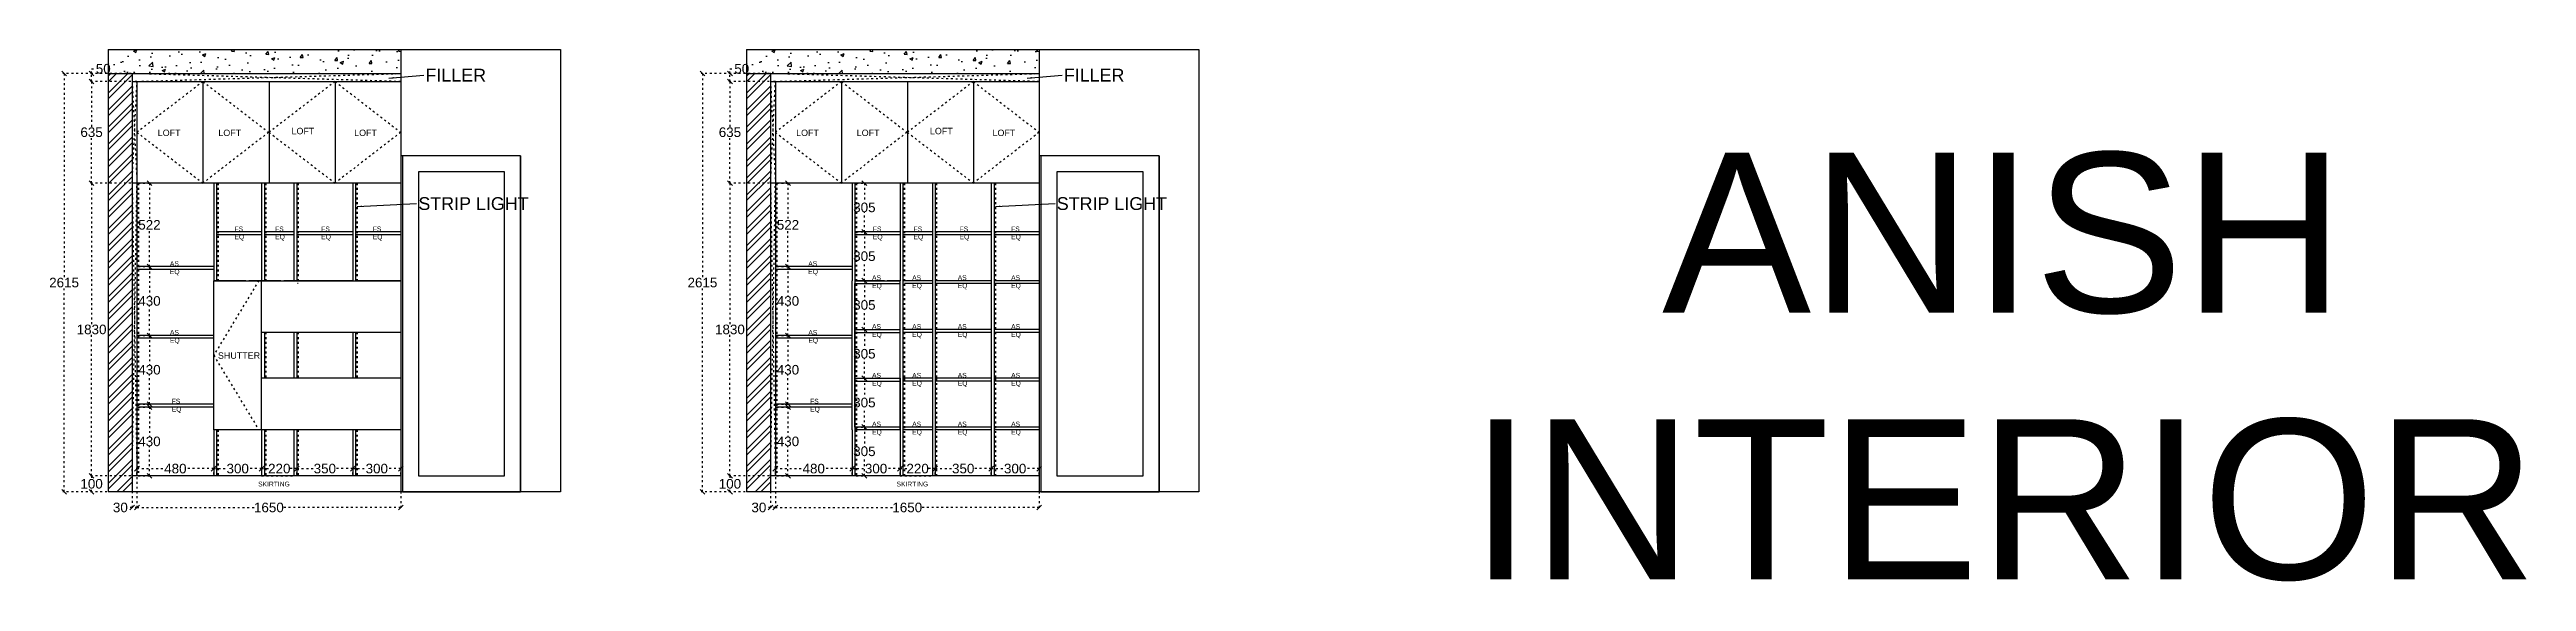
# Model space of a CAD drawing. Header units: millimetres. Extents: x 220712 to 1505573, y -354410 to 241923.
# Drawn here: x 274157 to 289650, y 130088 to 133413 of the extents above; entities that cross this region are included whole.
import ezdxf

# ---------------------------------------------------------------- set-up
doc = ezdxf.new("R2010")
doc.units = ezdxf.units.MM
doc.header["$MEASUREMENT"] = 0
doc.linetypes.add('ACAD_ISO03W100', pattern=[30, 12, -18])
doc.layers.add('Walls', color=253, linetype='Continuous')
doc.layers.add('Words', color=7, linetype='Continuous')
doc.styles.get("Standard").update_dxf_attribs({"font": 'arial.ttf'})
doc.dimstyles.get("Standard").update_dxf_attribs({"dimtxt": 60, "dimasz": 30, "dimexe": 7.75, "dimexo": 8.13, "dimgap": 0.63, "dimtad": 0, "dimtih": 1, "dimtoh": 1, "dimdec": 0, "dimzin": 0, "dimtxsty": 'Standard', "dimblk": 'OBLIQUE', "dimcen": 2.25, "dimclrd": 1, "dimclre": 1, "dimclrt": 1, "dimadec": 0, "dimazin": 0, "dimtfac": 1, "dimtdec": 0, "dimtofl": 0, "dimtmove": 0, "dimatfit": 3, "dimfxl": 1, "dimtolj": 1, "dimtzin": 0, "dimlwd": 30, "dimarcsym": 0})

msp = doc.modelspace()

# ---------------------------------------------------------------- texts
at = {"color": 7, "attachment_point": 1}
for s, insert, char_height in [('\\pxqc;LOFT', (274673.8, 132912.5), 40), ('\\pxqc;LOFT', (275052.8, 132912.5), 40), ('\\pxqc;LOFT', (275510.7, 132923.8), 40), ('\\pxqc;LOFT', (275902.3, 132912.5), 40), ('\\pxqc;LOFT', (278667, 132912.5), 40), ('\\pxqc;LOFT', (279046, 132912.5), 40), ('\\pxqc;LOFT', (279503.9, 132923.8), 40), ('\\pxqc;LOFT', (279895.5, 132912.5), 40), ('\\pxqc;ANISH\\PINTERIOR', (286147, 132769), 1000), ('\\pxqc;SHUTTER', (275110.8, 131520), 40)]:
    msp.add_mtext_dynamic_manual_height_columns(s, width=462.73, gutter_width=1213, heights=[0], dxfattribs=dict(at, insert=insert, char_height=char_height))
at = {"color": 18, "true_color": 0x000000, "char_height": 30, "attachment_point": 1}
for insert in [(275461.8, 130711.7), (279455, 130711.7)]:
    msp.add_mtext_dynamic_manual_height_columns('SKIRTING', width=2764.543, gutter_width=1, heights=[238.1], dxfattribs=dict(at, insert=insert))
at = {"layer": 'Words', "color": 0, "attachment_point": 1}
for s, width, heights, insert, char_height in [('FILLER', 958.319, [440.1], (276508.6, 133293.2), 80), ('FILLER', 958.319, [440.1], (280501.8, 133293.2), 80), ('STRIP LIGHT', 958.319, [440.1], (276464.3, 132490.2), 80), ('STRIP LIGHT', 958.319, [440.1], (280457.5, 132490.2), 80), ('FS\\PEQ', 1178.022, [0], (275314, 132306.7), 30), ('FS\\PEQ', 1178.022, [0], (275568.5, 132306.7), 30), ('FS\\PEQ', 1178.022, [0], (275856.5, 132306.7), 30), ('FS\\PEQ', 1178.022, [0], (276178.8, 132306.7), 30), ('FS\\PEQ', 1178.022, [0], (279307.2, 132306.7), 30), ('FS\\PEQ', 1178.022, [0], (279561.7, 132306.7), 30), ('FS\\PEQ', 1178.022, [0], (279849.7, 132306.7), 30), ('FS\\PEQ', 1178.022, [0], (280172, 132306.7), 30), ('AS\\PEQ', 1178.022, [0], (274909.8, 132089.7), 30), ('AS\\PEQ', 1178.022, [0], (278903, 132089.7), 30), ('AS\\PEQ', 1178.022, [0], (279302, 132001.7), 30), ('AS\\PEQ', 1178.022, [0], (279553, 132001.7), 30), ('AS\\PEQ', 1178.022, [0], (279838, 132001.7), 30), ('AS\\PEQ', 1178.022, [0], (280172, 132001.7), 30), ('AS\\PEQ', 1178.022, [0], (279302, 131696.7), 30), ('AS\\PEQ', 1178.022, [0], (279553, 131696.7), 30), ('AS\\PEQ', 1178.022, [0], (279838, 131696.7), 30), ('AS\\PEQ', 1178.022, [0], (280172, 131696.7), 30), ('AS\\PEQ', 1178.022, [0], (274910.3, 131659.7), 30), ('AS\\PEQ', 1178.022, [0], (278903.5, 131659.7), 30), ('AS\\PEQ', 1178.022, [0], (279302, 131391.7), 30), ('AS\\PEQ', 1178.022, [0], (279553, 131391.7), 30), ('AS\\PEQ', 1178.022, [0], (279838, 131391.7), 30), ('AS\\PEQ', 1178.022, [0], (280172, 131391.7), 30), ('FS\\PEQ', 1178.022, [0], (274921.3, 131229.7), 30), ('FS\\PEQ', 1178.022, [0], (278914.5, 131229.7), 30), ('AS\\PEQ', 1178.022, [0], (279302, 131086.7), 30), ('AS\\PEQ', 1178.022, [0], (279553, 131086.7), 30), ('AS\\PEQ', 1178.022, [0], (279838, 131086.7), 30), ('AS\\PEQ', 1178.022, [0], (280172, 131086.7), 30)]:
    msp.add_mtext_dynamic_manual_height_columns(s, width=width, gutter_width=866.4, heights=heights, dxfattribs=dict(at, insert=insert, char_height=char_height))

# ---------------------------------------------------------------- blocks, each defined once
blk = doc.blocks.new('_Oblique')
at = {"color": 0, "linetype": 'ByBlock', "lineweight": -2}
blk.add_line((-0.5, -0.5), (0.5, 0.5), dxfattribs=at)
blk = doc.blocks.new('*D1237')
at = {"layer": 'Defpoints', "color": 0, "linetype": 'ACAD_ISO03W100', "transparency": 16777216}
for p in [(274420, 130748), (274674, 130748), (274674, 130648)]:
    blk.add_point(p, dxfattribs=at)
at = {"layer": 'Walls', "color": 1, "linetype": 'ACAD_ISO03W100', "lineweight": -2, "transparency": 16777216}
for p, q in [((274666, 130748), (274412, 130748)), ((274666, 130648), (274412, 130648))]:
    blk.add_line(p, q, dxfattribs=at)
at = {"layer": 'Walls', "color": 1, "linetype": 'ACAD_ISO03W100', "lineweight": 30, "transparency": 16777216}
for p, q in [((274420, 130748), (274420, 130729)), ((274420, 130648), (274420, 130667))]:
    blk.add_line(p, q, dxfattribs=at)
at = {"layer": 'Walls', "color": 1, "linetype": 'ACAD_ISO03W100', "lineweight": 30, "transparency": 16777216, "xscale": 30, "yscale": 30, "zscale": 30}
for p, rotation in [((274420, 130748), 90), ((274420, 130648), 270)]:
    blk.add_blockref('_Oblique', p, dxfattribs=dict(at, rotation=rotation))
at = {"layer": 'Walls', "color": 1, "linetype": 'ACAD_ISO03W100', "transparency": 16777216, "insert": (274420, 130698), "char_height": 60, "attachment_point": 5}
blk.add_mtext('\\A1;100', dxfattribs=at)
blk = doc.blocks.new('*D1238')
at = {"layer": 'Defpoints', "color": 0, "linetype": 'ACAD_ISO03W100', "transparency": 16777216}
for p in [(274420, 132578), (274674, 132578), (274674, 130748)]:
    blk.add_point(p, dxfattribs=at)
at = {"layer": 'Walls', "color": 1, "linetype": 'ACAD_ISO03W100', "lineweight": -2, "transparency": 16777216}
for p, q in [((274666, 132578), (274412, 132578)), ((274666, 130748), (274412, 130748))]:
    blk.add_line(p, q, dxfattribs=at)
at = {"layer": 'Walls', "color": 1, "linetype": 'ACAD_ISO03W100', "lineweight": 30, "transparency": 16777216}
for p, q in [((274420, 132578), (274420, 131694)), ((274420, 130748), (274420, 131632))]:
    blk.add_line(p, q, dxfattribs=at)
at = {"layer": 'Walls', "color": 1, "linetype": 'ACAD_ISO03W100', "lineweight": 30, "transparency": 16777216, "xscale": 30, "yscale": 30, "zscale": 30}
for p, rotation in [((274420, 132578), 90), ((274420, 130748), 270)]:
    blk.add_blockref('_Oblique', p, dxfattribs=dict(at, rotation=rotation))
at = {"layer": 'Walls', "color": 1, "linetype": 'ACAD_ISO03W100', "transparency": 16777216, "insert": (274420, 131663), "char_height": 60, "attachment_point": 5}
blk.add_mtext('\\A1;1830', dxfattribs=at)
blk = doc.blocks.new('*D1239')
at = {"layer": 'Defpoints', "color": 0, "linetype": 'ACAD_ISO03W100', "transparency": 16777216}
for p in [(274420, 133213), (274674, 133213), (274674, 132578)]:
    blk.add_point(p, dxfattribs=at)
at = {"layer": 'Walls', "color": 1, "linetype": 'ACAD_ISO03W100', "lineweight": -2, "transparency": 16777216}
for p, q in [((274666, 133213), (274412, 133213)), ((274666, 132578), (274412, 132578))]:
    blk.add_line(p, q, dxfattribs=at)
at = {"layer": 'Walls', "color": 1, "linetype": 'ACAD_ISO03W100', "lineweight": 30, "transparency": 16777216}
for p, q in [((274420, 133213), (274420, 132927)), ((274420, 132578), (274420, 132864))]:
    blk.add_line(p, q, dxfattribs=at)
at = {"layer": 'Walls', "color": 1, "linetype": 'ACAD_ISO03W100', "lineweight": 30, "transparency": 16777216, "xscale": 30, "yscale": 30, "zscale": 30}
for p, rotation in [((274420, 133213), 90), ((274420, 132578), 270)]:
    blk.add_blockref('_Oblique', p, dxfattribs=dict(at, rotation=rotation))
at = {"layer": 'Walls', "color": 1, "linetype": 'ACAD_ISO03W100', "transparency": 16777216, "insert": (274420, 132896), "char_height": 60, "attachment_point": 5}
blk.add_mtext('\\A1;635', dxfattribs=at)
blk = doc.blocks.new('*D1240')
at = {"layer": 'Defpoints', "color": 0, "linetype": 'ACAD_ISO03W100', "transparency": 16777216}
for p in [(274420, 133263), (274675, 133263), (274674, 133213)]:
    blk.add_point(p, dxfattribs=at)
at = {"layer": 'Walls', "color": 1, "linetype": 'ACAD_ISO03W100', "lineweight": -2, "transparency": 16777216}
for p, q in [((274667, 133263), (274412, 133263)), ((274666, 133213), (274412, 133213))]:
    blk.add_line(p, q, dxfattribs=at)
at = {"layer": 'Walls', "color": 1, "linetype": 'ACAD_ISO03W100', "lineweight": 30, "transparency": 16777216}
for p, q in [((274420, 133263), (274420, 133293)), ((274420, 133293), (274450, 133293)), ((274420, 133213), (274420, 133263))]:
    blk.add_line(p, q, dxfattribs=at)
at = {"layer": 'Walls', "color": 1, "linetype": 'ACAD_ISO03W100', "lineweight": 30, "transparency": 16777216, "xscale": 30, "yscale": 30, "zscale": 30}
for p, rotation in [((274420, 133263), 90), ((274420, 133213), 270)]:
    blk.add_blockref('_Oblique', p, dxfattribs=dict(at, rotation=rotation))
at = {"layer": 'Walls', "color": 1, "linetype": 'ACAD_ISO03W100', "transparency": 16777216, "insert": (274493, 133293), "char_height": 60, "attachment_point": 5}
blk.add_mtext('\\A1;50', dxfattribs=at)
blk = doc.blocks.new('*D1241')
at = {"layer": 'Defpoints', "color": 0, "linetype": 'ACAD_ISO03W100', "transparency": 16777216}
for p in [(274674, 130749), (274704, 130748), (274674, 130550)]:
    blk.add_point(p, dxfattribs=at)
at = {"layer": 'Walls', "color": 1, "linetype": 'ACAD_ISO03W100', "lineweight": -2, "transparency": 16777216}
for p, q in [((274674, 130741), (274674, 130542)), ((274704, 130740), (274704, 130542))]:
    blk.add_line(p, q, dxfattribs=at)
at = {"layer": 'Walls', "color": 1, "linetype": 'ACAD_ISO03W100', "lineweight": 30, "transparency": 16777216}
for p, q in [((274674, 130550), (274644, 130550)), ((274704, 130550), (274674, 130550))]:
    blk.add_line(p, q, dxfattribs=at)
at = {"layer": 'Walls', "color": 1, "linetype": 'ACAD_ISO03W100', "lineweight": 30, "transparency": 16777216, "xscale": 30, "yscale": 30, "zscale": 30, "rotation": 180}
blk.add_blockref('_Oblique', (274674, 130550), dxfattribs=at)
at = {"layer": 'Walls', "color": 1, "linetype": 'ACAD_ISO03W100', "lineweight": 30, "transparency": 16777216, "xscale": 30, "yscale": 30, "zscale": 30}
blk.add_blockref('_Oblique', (274704, 130550), dxfattribs=at)
at = {"layer": 'Walls', "color": 1, "linetype": 'ACAD_ISO03W100', "transparency": 16777216, "insert": (274600, 130550), "char_height": 60, "attachment_point": 5}
blk.add_mtext('\\A1;30', dxfattribs=at)
blk = doc.blocks.new('*D1242')
at = {"layer": 'Defpoints', "color": 0, "linetype": 'ACAD_ISO03W100', "transparency": 16777216}
for p in [(274704, 130748), (276354, 130748), (276354, 130550)]:
    blk.add_point(p, dxfattribs=at)
at = {"layer": 'Walls', "color": 1, "linetype": 'ACAD_ISO03W100', "lineweight": -2, "transparency": 16777216}
for p, q in [((274704, 130740), (274704, 130542)), ((276354, 130740), (276354, 130542))]:
    blk.add_line(p, q, dxfattribs=at)
at = {"layer": 'Walls', "color": 1, "linetype": 'ACAD_ISO03W100', "lineweight": 30, "transparency": 16777216}
for p, q in [((274704, 130550), (275442, 130550)), ((276354, 130550), (275616, 130550))]:
    blk.add_line(p, q, dxfattribs=at)
at = {"layer": 'Walls', "color": 1, "linetype": 'ACAD_ISO03W100', "lineweight": 30, "transparency": 16777216, "xscale": 30, "yscale": 30, "zscale": 30, "rotation": 180}
blk.add_blockref('_Oblique', (274704, 130550), dxfattribs=at)
at = {"layer": 'Walls', "color": 1, "linetype": 'ACAD_ISO03W100', "lineweight": 30, "transparency": 16777216, "xscale": 30, "yscale": 30, "zscale": 30}
blk.add_blockref('_Oblique', (276354, 130550), dxfattribs=at)
at = {"layer": 'Walls', "color": 1, "linetype": 'ACAD_ISO03W100', "transparency": 16777216, "insert": (275529, 130550), "char_height": 60, "attachment_point": 5}
blk.add_mtext('\\A1;1650', dxfattribs=at)
blk = doc.blocks.new('*D1232')
at = {"layer": 'Defpoints', "color": 0, "linetype": 'ACAD_ISO03W100', "transparency": 16777216}
for p in [(275184, 130793), (274704, 130748), (275184, 130748)]:
    blk.add_point(p, dxfattribs=at)
at = {"layer": 'Walls', "color": 1, "linetype": 'ACAD_ISO03W100', "lineweight": -2, "transparency": 16777216}
for p, q in [((274704, 130756), (274704, 130801)), ((275184, 130756), (275184, 130801))]:
    blk.add_line(p, q, dxfattribs=at)
at = {"layer": 'Walls', "color": 1, "linetype": 'ACAD_ISO03W100', "lineweight": 30, "transparency": 16777216}
for p, q in [((274704, 130793), (274876, 130793)), ((275184, 130793), (275012, 130793))]:
    blk.add_line(p, q, dxfattribs=at)
at = {"layer": 'Walls', "color": 1, "linetype": 'ACAD_ISO03W100', "lineweight": 30, "transparency": 16777216, "xscale": 30, "yscale": 30, "zscale": 30, "rotation": 180}
blk.add_blockref('_Oblique', (274704, 130793), dxfattribs=at)
at = {"layer": 'Walls', "color": 1, "linetype": 'ACAD_ISO03W100', "lineweight": 30, "transparency": 16777216, "xscale": 30, "yscale": 30, "zscale": 30}
blk.add_blockref('_Oblique', (275184, 130793), dxfattribs=at)
at = {"layer": 'Walls', "color": 1, "linetype": 'ACAD_ISO03W100', "transparency": 16777216, "insert": (274944, 130793), "char_height": 60, "attachment_point": 5}
blk.add_mtext('\\A1;480', dxfattribs=at)
blk = doc.blocks.new('*D1233')
at = {"layer": 'Defpoints', "color": 0, "linetype": 'ACAD_ISO03W100', "transparency": 16777216}
for p in [(275484, 130793), (275184, 130748), (275484, 130748)]:
    blk.add_point(p, dxfattribs=at)
at = {"layer": 'Walls', "color": 1, "linetype": 'ACAD_ISO03W100', "lineweight": -2, "transparency": 16777216}
for p, q in [((275184, 130756), (275184, 130801)), ((275484, 130756), (275484, 130801))]:
    blk.add_line(p, q, dxfattribs=at)
at = {"layer": 'Walls', "color": 1, "linetype": 'ACAD_ISO03W100', "lineweight": 30, "transparency": 16777216}
for p, q in [((275184, 130793), (275267, 130793)), ((275484, 130793), (275401, 130793))]:
    blk.add_line(p, q, dxfattribs=at)
at = {"layer": 'Walls', "color": 1, "linetype": 'ACAD_ISO03W100', "lineweight": 30, "transparency": 16777216, "xscale": 30, "yscale": 30, "zscale": 30, "rotation": 180}
blk.add_blockref('_Oblique', (275184, 130793), dxfattribs=at)
at = {"layer": 'Walls', "color": 1, "linetype": 'ACAD_ISO03W100', "lineweight": 30, "transparency": 16777216, "xscale": 30, "yscale": 30, "zscale": 30}
blk.add_blockref('_Oblique', (275484, 130793), dxfattribs=at)
at = {"layer": 'Walls', "color": 1, "linetype": 'ACAD_ISO03W100', "transparency": 16777216, "insert": (275334, 130793), "char_height": 60, "attachment_point": 5}
blk.add_mtext('\\A1;300', dxfattribs=at)
blk = doc.blocks.new('*D1243')
at = {"layer": 'Defpoints', "color": 0, "linetype": 'ACAD_ISO03W100', "transparency": 16777216}
for p in [(276054, 130793), (275704, 130748), (276054, 130748)]:
    blk.add_point(p, dxfattribs=at)
at = {"layer": 'Walls', "color": 1, "linetype": 'ACAD_ISO03W100', "lineweight": -2, "transparency": 16777216}
for p, q in [((275704, 130756), (275704, 130801)), ((276054, 130756), (276054, 130801))]:
    blk.add_line(p, q, dxfattribs=at)
at = {"layer": 'Walls', "color": 1, "linetype": 'ACAD_ISO03W100', "lineweight": 30, "transparency": 16777216}
for p, q in [((275704, 130793), (275812, 130793)), ((276054, 130793), (275946, 130793))]:
    blk.add_line(p, q, dxfattribs=at)
at = {"layer": 'Walls', "color": 1, "linetype": 'ACAD_ISO03W100', "lineweight": 30, "transparency": 16777216, "xscale": 30, "yscale": 30, "zscale": 30, "rotation": 180}
blk.add_blockref('_Oblique', (275704, 130793), dxfattribs=at)
at = {"layer": 'Walls', "color": 1, "linetype": 'ACAD_ISO03W100', "lineweight": 30, "transparency": 16777216, "xscale": 30, "yscale": 30, "zscale": 30}
blk.add_blockref('_Oblique', (276054, 130793), dxfattribs=at)
at = {"layer": 'Walls', "color": 1, "linetype": 'ACAD_ISO03W100', "transparency": 16777216, "insert": (275879, 130793), "char_height": 60, "attachment_point": 5}
blk.add_mtext('\\A1;350', dxfattribs=at)
blk = doc.blocks.new('*D1234')
at = {"layer": 'Defpoints', "color": 0, "linetype": 'ACAD_ISO03W100', "transparency": 16777216}
for p in [(276354, 130793), (276054, 130748), (276354, 130748)]:
    blk.add_point(p, dxfattribs=at)
at = {"layer": 'Walls', "color": 1, "linetype": 'ACAD_ISO03W100', "lineweight": -2, "transparency": 16777216}
for p, q in [((276054, 130756), (276054, 130801)), ((276354, 130756), (276354, 130801))]:
    blk.add_line(p, q, dxfattribs=at)
at = {"layer": 'Walls', "color": 1, "linetype": 'ACAD_ISO03W100', "lineweight": 30, "transparency": 16777216}
for p, q in [((276054, 130793), (276137, 130793)), ((276354, 130793), (276271, 130793))]:
    blk.add_line(p, q, dxfattribs=at)
at = {"layer": 'Walls', "color": 1, "linetype": 'ACAD_ISO03W100', "lineweight": 30, "transparency": 16777216, "xscale": 30, "yscale": 30, "zscale": 30, "rotation": 180}
blk.add_blockref('_Oblique', (276054, 130793), dxfattribs=at)
at = {"layer": 'Walls', "color": 1, "linetype": 'ACAD_ISO03W100', "lineweight": 30, "transparency": 16777216, "xscale": 30, "yscale": 30, "zscale": 30}
blk.add_blockref('_Oblique', (276354, 130793), dxfattribs=at)
at = {"layer": 'Walls', "color": 1, "linetype": 'ACAD_ISO03W100', "transparency": 16777216, "insert": (276204, 130793), "char_height": 60, "attachment_point": 5}
blk.add_mtext('\\A1;300', dxfattribs=at)
blk = doc.blocks.new('*D1235')
at = {"layer": 'Defpoints', "color": 0, "linetype": 'ACAD_ISO03W100', "transparency": 16777216}
for p in [(274704, 131178), (274782, 131178), (274704, 130748)]:
    blk.add_point(p, dxfattribs=at)
at = {"layer": 'Walls', "color": 1, "linetype": 'ACAD_ISO03W100', "lineweight": -2, "transparency": 16777216}
for p, q in [((274712, 131178), (274790, 131178)), ((274712, 130748), (274790, 130748))]:
    blk.add_line(p, q, dxfattribs=at)
at = {"layer": 'Walls', "color": 1, "linetype": 'ACAD_ISO03W100', "lineweight": 30, "transparency": 16777216}
for p, q in [((274782, 131178), (274782, 130994)), ((274782, 130748), (274782, 130932))]:
    blk.add_line(p, q, dxfattribs=at)
at = {"layer": 'Walls', "color": 1, "linetype": 'ACAD_ISO03W100', "lineweight": 30, "transparency": 16777216, "xscale": 30, "yscale": 30, "zscale": 30}
for p, rotation in [((274782, 131178), 90), ((274782, 130748), 270)]:
    blk.add_blockref('_Oblique', p, dxfattribs=dict(at, rotation=rotation))
at = {"layer": 'Walls', "color": 1, "linetype": 'ACAD_ISO03W100', "transparency": 16777216, "insert": (274782, 130963), "char_height": 60, "attachment_point": 5}
blk.add_mtext('\\A1;430', dxfattribs=at)
blk = doc.blocks.new('*D1244')
at = {"layer": 'Defpoints', "color": 0, "linetype": 'ACAD_ISO03W100', "transparency": 16777216}
for p in [(274704, 131626), (274782, 131626), (274704, 131196)]:
    blk.add_point(p, dxfattribs=at)
at = {"layer": 'Walls', "color": 1, "linetype": 'ACAD_ISO03W100', "lineweight": -2, "transparency": 16777216}
for p, q in [((274712, 131626), (274790, 131626)), ((274712, 131196), (274790, 131196))]:
    blk.add_line(p, q, dxfattribs=at)
at = {"layer": 'Walls', "color": 1, "linetype": 'ACAD_ISO03W100', "lineweight": 30, "transparency": 16777216}
for p, q in [((274782, 131626), (274782, 131442)), ((274782, 131196), (274782, 131380))]:
    blk.add_line(p, q, dxfattribs=at)
at = {"layer": 'Walls', "color": 1, "linetype": 'ACAD_ISO03W100', "lineweight": 30, "transparency": 16777216, "xscale": 30, "yscale": 30, "zscale": 30}
for p, rotation in [((274782, 131626), 90), ((274782, 131196), 270)]:
    blk.add_blockref('_Oblique', p, dxfattribs=dict(at, rotation=rotation))
at = {"layer": 'Walls', "color": 1, "linetype": 'ACAD_ISO03W100', "transparency": 16777216, "insert": (274782, 131411), "char_height": 60, "attachment_point": 5}
blk.add_mtext('\\A1;430', dxfattribs=at)
blk = doc.blocks.new('*D1236')
at = {"layer": 'Defpoints', "color": 0, "linetype": 'ACAD_ISO03W100', "transparency": 16777216}
for p in [(274704, 132056), (274782, 132056), (274704, 131626)]:
    blk.add_point(p, dxfattribs=at)
at = {"layer": 'Walls', "color": 1, "linetype": 'ACAD_ISO03W100', "lineweight": -2, "transparency": 16777216}
for p, q in [((274712, 132056), (274790, 132056)), ((274712, 131626), (274790, 131626))]:
    blk.add_line(p, q, dxfattribs=at)
at = {"layer": 'Walls', "color": 1, "linetype": 'ACAD_ISO03W100', "lineweight": 30, "transparency": 16777216}
for p, q in [((274782, 132056), (274782, 131872)), ((274782, 131626), (274782, 131810))]:
    blk.add_line(p, q, dxfattribs=at)
at = {"layer": 'Walls', "color": 1, "linetype": 'ACAD_ISO03W100', "lineweight": 30, "transparency": 16777216, "xscale": 30, "yscale": 30, "zscale": 30}
for p, rotation in [((274782, 132056), 90), ((274782, 131626), 270)]:
    blk.add_blockref('_Oblique', p, dxfattribs=dict(at, rotation=rotation))
at = {"layer": 'Walls', "color": 1, "linetype": 'ACAD_ISO03W100', "transparency": 16777216, "insert": (274782, 131841), "char_height": 60, "attachment_point": 5}
blk.add_mtext('\\A1;430', dxfattribs=at)
blk = doc.blocks.new('*D1245')
at = {"layer": 'Defpoints', "color": 0, "linetype": 'ACAD_ISO03W100', "transparency": 16777216}
for p in [(274524, 133263), (274248, 130648), (274674, 130648)]:
    blk.add_point(p, dxfattribs=at)
at = {"layer": 'Walls', "color": 1, "linetype": 'ACAD_ISO03W100', "lineweight": -2, "transparency": 16777216}
for p, q in [((274516, 133263), (274240, 133263)), ((274666, 130648), (274240, 130648))]:
    blk.add_line(p, q, dxfattribs=at)
at = {"layer": 'Walls', "color": 1, "linetype": 'ACAD_ISO03W100', "lineweight": 30, "transparency": 16777216}
for p, q in [((274248, 133263), (274248, 131987)), ((274248, 130648), (274248, 131924))]:
    blk.add_line(p, q, dxfattribs=at)
at = {"layer": 'Walls', "color": 1, "linetype": 'ACAD_ISO03W100', "lineweight": 30, "transparency": 16777216, "xscale": 30, "yscale": 30, "zscale": 30}
for p, rotation in [((274248, 133263), 90), ((274248, 130648), 270)]:
    blk.add_blockref('_Oblique', p, dxfattribs=dict(at, rotation=rotation))
at = {"layer": 'Walls', "color": 1, "linetype": 'ACAD_ISO03W100', "transparency": 16777216, "insert": (274248, 131956), "char_height": 60, "attachment_point": 5}
blk.add_mtext('\\A1;2615', dxfattribs=at)
blk = doc.blocks.new('*D1246')
at = {"layer": 'Defpoints', "color": 0, "linetype": 'ACAD_ISO03W100', "transparency": 16777216}
for p in [(275704, 130793), (275484, 130748), (275704, 130748)]:
    blk.add_point(p, dxfattribs=at)
at = {"layer": 'Walls', "color": 1, "linetype": 'ACAD_ISO03W100', "lineweight": -2, "transparency": 16777216}
for p, q in [((275484, 130756), (275484, 130801)), ((275704, 130756), (275704, 130801))]:
    blk.add_line(p, q, dxfattribs=at)
at = {"layer": 'Walls', "color": 1, "linetype": 'ACAD_ISO03W100', "lineweight": 30, "transparency": 16777216}
for p, q in [((275484, 130793), (275527, 130793)), ((275704, 130793), (275661, 130793))]:
    blk.add_line(p, q, dxfattribs=at)
at = {"layer": 'Walls', "color": 1, "linetype": 'ACAD_ISO03W100', "lineweight": 30, "transparency": 16777216, "xscale": 30, "yscale": 30, "zscale": 30, "rotation": 180}
blk.add_blockref('_Oblique', (275484, 130793), dxfattribs=at)
at = {"layer": 'Walls', "color": 1, "linetype": 'ACAD_ISO03W100', "lineweight": 30, "transparency": 16777216, "xscale": 30, "yscale": 30, "zscale": 30}
blk.add_blockref('_Oblique', (275704, 130793), dxfattribs=at)
at = {"layer": 'Walls', "color": 1, "linetype": 'ACAD_ISO03W100', "transparency": 16777216, "insert": (275594, 130793), "char_height": 60, "attachment_point": 5}
blk.add_mtext('\\A1;220', dxfattribs=at)
blk = doc.blocks.new('*D1247')
at = {"layer": 'Defpoints', "color": 0, "linetype": 'ACAD_ISO03W100', "transparency": 16777216}
for p in [(274704, 132578), (274782, 132578), (274704, 132056)]:
    blk.add_point(p, dxfattribs=at)
at = {"layer": 'Walls', "color": 1, "linetype": 'ACAD_ISO03W100', "lineweight": -2, "transparency": 16777216}
for p, q in [((274712, 132578), (274790, 132578)), ((274712, 132056), (274790, 132056))]:
    blk.add_line(p, q, dxfattribs=at)
at = {"layer": 'Walls', "color": 1, "linetype": 'ACAD_ISO03W100', "lineweight": 30, "transparency": 16777216}
for p, q in [((274782, 132578), (274782, 132348)), ((274782, 132056), (274782, 132286))]:
    blk.add_line(p, q, dxfattribs=at)
at = {"layer": 'Walls', "color": 1, "linetype": 'ACAD_ISO03W100', "lineweight": 30, "transparency": 16777216, "xscale": 30, "yscale": 30, "zscale": 30}
for p, rotation in [((274782, 132578), 90), ((274782, 132056), 270)]:
    blk.add_blockref('_Oblique', p, dxfattribs=dict(at, rotation=rotation))
at = {"layer": 'Walls', "color": 1, "linetype": 'ACAD_ISO03W100', "transparency": 16777216, "insert": (274782, 132317), "char_height": 60, "attachment_point": 5}
blk.add_mtext('\\A1;522', dxfattribs=at)
blk = doc.blocks.new('*D1253')
at = {"layer": 'Defpoints', "color": 0, "linetype": 'ACAD_ISO03W100', "transparency": 16777216}
for p in [(278413, 130748), (278667, 130748), (278667, 130648)]:
    blk.add_point(p, dxfattribs=at)
at = {"layer": 'Walls', "color": 1, "linetype": 'ACAD_ISO03W100', "lineweight": -2, "transparency": 16777216}
for p, q in [((278659, 130748), (278405, 130748)), ((278659, 130648), (278405, 130648))]:
    blk.add_line(p, q, dxfattribs=at)
at = {"layer": 'Walls', "color": 1, "linetype": 'ACAD_ISO03W100', "lineweight": 30, "transparency": 16777216}
for p, q in [((278413, 130748), (278413, 130729)), ((278413, 130648), (278413, 130667))]:
    blk.add_line(p, q, dxfattribs=at)
at = {"layer": 'Walls', "color": 1, "linetype": 'ACAD_ISO03W100', "lineweight": 30, "transparency": 16777216, "xscale": 30, "yscale": 30, "zscale": 30}
for p, rotation in [((278413, 130748), 90), ((278413, 130648), 270)]:
    blk.add_blockref('_Oblique', p, dxfattribs=dict(at, rotation=rotation))
at = {"layer": 'Walls', "color": 1, "linetype": 'ACAD_ISO03W100', "transparency": 16777216, "insert": (278413, 130698), "char_height": 60, "attachment_point": 5}
blk.add_mtext('\\A1;100', dxfattribs=at)
blk = doc.blocks.new('*D1254')
at = {"layer": 'Defpoints', "color": 0, "linetype": 'ACAD_ISO03W100', "transparency": 16777216}
for p in [(278413, 132578), (278667, 132578), (278667, 130748)]:
    blk.add_point(p, dxfattribs=at)
at = {"layer": 'Walls', "color": 1, "linetype": 'ACAD_ISO03W100', "lineweight": -2, "transparency": 16777216}
for p, q in [((278659, 132578), (278405, 132578)), ((278659, 130748), (278405, 130748))]:
    blk.add_line(p, q, dxfattribs=at)
at = {"layer": 'Walls', "color": 1, "linetype": 'ACAD_ISO03W100', "lineweight": 30, "transparency": 16777216}
for p, q in [((278413, 132578), (278413, 131694)), ((278413, 130748), (278413, 131632))]:
    blk.add_line(p, q, dxfattribs=at)
at = {"layer": 'Walls', "color": 1, "linetype": 'ACAD_ISO03W100', "lineweight": 30, "transparency": 16777216, "xscale": 30, "yscale": 30, "zscale": 30}
for p, rotation in [((278413, 132578), 90), ((278413, 130748), 270)]:
    blk.add_blockref('_Oblique', p, dxfattribs=dict(at, rotation=rotation))
at = {"layer": 'Walls', "color": 1, "linetype": 'ACAD_ISO03W100', "transparency": 16777216, "insert": (278413, 131663), "char_height": 60, "attachment_point": 5}
blk.add_mtext('\\A1;1830', dxfattribs=at)
blk = doc.blocks.new('*D1255')
at = {"layer": 'Defpoints', "color": 0, "linetype": 'ACAD_ISO03W100', "transparency": 16777216}
for p in [(278413, 133213), (278667, 133213), (278667, 132578)]:
    blk.add_point(p, dxfattribs=at)
at = {"layer": 'Walls', "color": 1, "linetype": 'ACAD_ISO03W100', "lineweight": -2, "transparency": 16777216}
for p, q in [((278659, 133213), (278405, 133213)), ((278659, 132578), (278405, 132578))]:
    blk.add_line(p, q, dxfattribs=at)
at = {"layer": 'Walls', "color": 1, "linetype": 'ACAD_ISO03W100', "lineweight": 30, "transparency": 16777216}
for p, q in [((278413, 133213), (278413, 132927)), ((278413, 132578), (278413, 132864))]:
    blk.add_line(p, q, dxfattribs=at)
at = {"layer": 'Walls', "color": 1, "linetype": 'ACAD_ISO03W100', "lineweight": 30, "transparency": 16777216, "xscale": 30, "yscale": 30, "zscale": 30}
for p, rotation in [((278413, 133213), 90), ((278413, 132578), 270)]:
    blk.add_blockref('_Oblique', p, dxfattribs=dict(at, rotation=rotation))
at = {"layer": 'Walls', "color": 1, "linetype": 'ACAD_ISO03W100', "transparency": 16777216, "insert": (278413, 132896), "char_height": 60, "attachment_point": 5}
blk.add_mtext('\\A1;635', dxfattribs=at)
blk = doc.blocks.new('*D1256')
at = {"layer": 'Defpoints', "color": 0, "linetype": 'ACAD_ISO03W100', "transparency": 16777216}
for p in [(278413, 133263), (278668, 133263), (278667, 133213)]:
    blk.add_point(p, dxfattribs=at)
at = {"layer": 'Walls', "color": 1, "linetype": 'ACAD_ISO03W100', "lineweight": -2, "transparency": 16777216}
for p, q in [((278660, 133263), (278405, 133263)), ((278659, 133213), (278405, 133213))]:
    blk.add_line(p, q, dxfattribs=at)
at = {"layer": 'Walls', "color": 1, "linetype": 'ACAD_ISO03W100', "lineweight": 30, "transparency": 16777216}
for p, q in [((278413, 133263), (278413, 133293)), ((278413, 133293), (278443, 133293)), ((278413, 133213), (278413, 133263))]:
    blk.add_line(p, q, dxfattribs=at)
at = {"layer": 'Walls', "color": 1, "linetype": 'ACAD_ISO03W100', "lineweight": 30, "transparency": 16777216, "xscale": 30, "yscale": 30, "zscale": 30}
for p, rotation in [((278413, 133263), 90), ((278413, 133213), 270)]:
    blk.add_blockref('_Oblique', p, dxfattribs=dict(at, rotation=rotation))
at = {"layer": 'Walls', "color": 1, "linetype": 'ACAD_ISO03W100', "transparency": 16777216, "insert": (278487, 133293), "char_height": 60, "attachment_point": 5}
blk.add_mtext('\\A1;50', dxfattribs=at)
blk = doc.blocks.new('*D1257')
at = {"layer": 'Defpoints', "color": 0, "linetype": 'ACAD_ISO03W100', "transparency": 16777216}
for p in [(278667, 130749), (278697, 130748), (278667, 130550)]:
    blk.add_point(p, dxfattribs=at)
at = {"layer": 'Walls', "color": 1, "linetype": 'ACAD_ISO03W100', "lineweight": -2, "transparency": 16777216}
for p, q in [((278667, 130741), (278667, 130542)), ((278697, 130740), (278697, 130542))]:
    blk.add_line(p, q, dxfattribs=at)
at = {"layer": 'Walls', "color": 1, "linetype": 'ACAD_ISO03W100', "lineweight": 30, "transparency": 16777216}
for p, q in [((278667, 130550), (278637, 130550)), ((278697, 130550), (278667, 130550))]:
    blk.add_line(p, q, dxfattribs=at)
at = {"layer": 'Walls', "color": 1, "linetype": 'ACAD_ISO03W100', "lineweight": 30, "transparency": 16777216, "xscale": 30, "yscale": 30, "zscale": 30, "rotation": 180}
blk.add_blockref('_Oblique', (278667, 130550), dxfattribs=at)
at = {"layer": 'Walls', "color": 1, "linetype": 'ACAD_ISO03W100', "lineweight": 30, "transparency": 16777216, "xscale": 30, "yscale": 30, "zscale": 30}
blk.add_blockref('_Oblique', (278697, 130550), dxfattribs=at)
at = {"layer": 'Walls', "color": 1, "linetype": 'ACAD_ISO03W100', "transparency": 16777216, "insert": (278594, 130550), "char_height": 60, "attachment_point": 5}
blk.add_mtext('\\A1;30', dxfattribs=at)
blk = doc.blocks.new('*D1258')
at = {"layer": 'Defpoints', "color": 0, "linetype": 'ACAD_ISO03W100', "transparency": 16777216}
for p in [(278697, 130748), (280347, 130748), (280347, 130550)]:
    blk.add_point(p, dxfattribs=at)
at = {"layer": 'Walls', "color": 1, "linetype": 'ACAD_ISO03W100', "lineweight": -2, "transparency": 16777216}
for p, q in [((278697, 130740), (278697, 130542)), ((280347, 130740), (280347, 130542))]:
    blk.add_line(p, q, dxfattribs=at)
at = {"layer": 'Walls', "color": 1, "linetype": 'ACAD_ISO03W100', "lineweight": 30, "transparency": 16777216}
for p, q in [((278697, 130550), (279435, 130550)), ((280347, 130550), (279609, 130550))]:
    blk.add_line(p, q, dxfattribs=at)
at = {"layer": 'Walls', "color": 1, "linetype": 'ACAD_ISO03W100', "lineweight": 30, "transparency": 16777216, "xscale": 30, "yscale": 30, "zscale": 30, "rotation": 180}
blk.add_blockref('_Oblique', (278697, 130550), dxfattribs=at)
at = {"layer": 'Walls', "color": 1, "linetype": 'ACAD_ISO03W100', "lineweight": 30, "transparency": 16777216, "xscale": 30, "yscale": 30, "zscale": 30}
blk.add_blockref('_Oblique', (280347, 130550), dxfattribs=at)
at = {"layer": 'Walls', "color": 1, "linetype": 'ACAD_ISO03W100', "transparency": 16777216, "insert": (279522, 130550), "char_height": 60, "attachment_point": 5}
blk.add_mtext('\\A1;1650', dxfattribs=at)
blk = doc.blocks.new('*D1248')
at = {"layer": 'Defpoints', "color": 0, "linetype": 'ACAD_ISO03W100', "transparency": 16777216}
for p in [(279177, 130793), (278697, 130748), (279177, 130748)]:
    blk.add_point(p, dxfattribs=at)
at = {"layer": 'Walls', "color": 1, "linetype": 'ACAD_ISO03W100', "lineweight": -2, "transparency": 16777216}
for p, q in [((278697, 130756), (278697, 130801)), ((279177, 130756), (279177, 130801))]:
    blk.add_line(p, q, dxfattribs=at)
at = {"layer": 'Walls', "color": 1, "linetype": 'ACAD_ISO03W100', "lineweight": 30, "transparency": 16777216}
for p, q in [((278697, 130793), (278869, 130793)), ((279177, 130793), (279005, 130793))]:
    blk.add_line(p, q, dxfattribs=at)
at = {"layer": 'Walls', "color": 1, "linetype": 'ACAD_ISO03W100', "lineweight": 30, "transparency": 16777216, "xscale": 30, "yscale": 30, "zscale": 30, "rotation": 180}
blk.add_blockref('_Oblique', (278697, 130793), dxfattribs=at)
at = {"layer": 'Walls', "color": 1, "linetype": 'ACAD_ISO03W100', "lineweight": 30, "transparency": 16777216, "xscale": 30, "yscale": 30, "zscale": 30}
blk.add_blockref('_Oblique', (279177, 130793), dxfattribs=at)
at = {"layer": 'Walls', "color": 1, "linetype": 'ACAD_ISO03W100', "transparency": 16777216, "insert": (278937, 130793), "char_height": 60, "attachment_point": 5}
blk.add_mtext('\\A1;480', dxfattribs=at)
blk = doc.blocks.new('*D1249')
at = {"layer": 'Defpoints', "color": 0, "linetype": 'ACAD_ISO03W100', "transparency": 16777216}
for p in [(279477, 130793), (279177, 130748), (279477, 130748)]:
    blk.add_point(p, dxfattribs=at)
at = {"layer": 'Walls', "color": 1, "linetype": 'ACAD_ISO03W100', "lineweight": -2, "transparency": 16777216}
for p, q in [((279177, 130756), (279177, 130801)), ((279477, 130756), (279477, 130801))]:
    blk.add_line(p, q, dxfattribs=at)
at = {"layer": 'Walls', "color": 1, "linetype": 'ACAD_ISO03W100', "lineweight": 30, "transparency": 16777216}
for p, q in [((279177, 130793), (279260, 130793)), ((279477, 130793), (279394, 130793))]:
    blk.add_line(p, q, dxfattribs=at)
at = {"layer": 'Walls', "color": 1, "linetype": 'ACAD_ISO03W100', "lineweight": 30, "transparency": 16777216, "xscale": 30, "yscale": 30, "zscale": 30, "rotation": 180}
blk.add_blockref('_Oblique', (279177, 130793), dxfattribs=at)
at = {"layer": 'Walls', "color": 1, "linetype": 'ACAD_ISO03W100', "lineweight": 30, "transparency": 16777216, "xscale": 30, "yscale": 30, "zscale": 30}
blk.add_blockref('_Oblique', (279477, 130793), dxfattribs=at)
at = {"layer": 'Walls', "color": 1, "linetype": 'ACAD_ISO03W100', "transparency": 16777216, "insert": (279327, 130793), "char_height": 60, "attachment_point": 5}
blk.add_mtext('\\A1;300', dxfattribs=at)
blk = doc.blocks.new('*D1259')
at = {"layer": 'Defpoints', "color": 0, "linetype": 'ACAD_ISO03W100', "transparency": 16777216}
for p in [(280047, 130793), (279697, 130748), (280047, 130748)]:
    blk.add_point(p, dxfattribs=at)
at = {"layer": 'Walls', "color": 1, "linetype": 'ACAD_ISO03W100', "lineweight": -2, "transparency": 16777216}
for p, q in [((279697, 130756), (279697, 130801)), ((280047, 130756), (280047, 130801))]:
    blk.add_line(p, q, dxfattribs=at)
at = {"layer": 'Walls', "color": 1, "linetype": 'ACAD_ISO03W100', "lineweight": 30, "transparency": 16777216}
for p, q in [((279697, 130793), (279805, 130793)), ((280047, 130793), (279939, 130793))]:
    blk.add_line(p, q, dxfattribs=at)
at = {"layer": 'Walls', "color": 1, "linetype": 'ACAD_ISO03W100', "lineweight": 30, "transparency": 16777216, "xscale": 30, "yscale": 30, "zscale": 30, "rotation": 180}
blk.add_blockref('_Oblique', (279697, 130793), dxfattribs=at)
at = {"layer": 'Walls', "color": 1, "linetype": 'ACAD_ISO03W100', "lineweight": 30, "transparency": 16777216, "xscale": 30, "yscale": 30, "zscale": 30}
blk.add_blockref('_Oblique', (280047, 130793), dxfattribs=at)
at = {"layer": 'Walls', "color": 1, "linetype": 'ACAD_ISO03W100', "transparency": 16777216, "insert": (279872, 130793), "char_height": 60, "attachment_point": 5}
blk.add_mtext('\\A1;350', dxfattribs=at)
blk = doc.blocks.new('*D1250')
at = {"layer": 'Defpoints', "color": 0, "linetype": 'ACAD_ISO03W100', "transparency": 16777216}
for p in [(280347, 130793), (280047, 130748), (280347, 130748)]:
    blk.add_point(p, dxfattribs=at)
at = {"layer": 'Walls', "color": 1, "linetype": 'ACAD_ISO03W100', "lineweight": -2, "transparency": 16777216}
for p, q in [((280047, 130756), (280047, 130801)), ((280347, 130756), (280347, 130801))]:
    blk.add_line(p, q, dxfattribs=at)
at = {"layer": 'Walls', "color": 1, "linetype": 'ACAD_ISO03W100', "lineweight": 30, "transparency": 16777216}
for p, q in [((280047, 130793), (280130, 130793)), ((280347, 130793), (280264, 130793))]:
    blk.add_line(p, q, dxfattribs=at)
at = {"layer": 'Walls', "color": 1, "linetype": 'ACAD_ISO03W100', "lineweight": 30, "transparency": 16777216, "xscale": 30, "yscale": 30, "zscale": 30, "rotation": 180}
blk.add_blockref('_Oblique', (280047, 130793), dxfattribs=at)
at = {"layer": 'Walls', "color": 1, "linetype": 'ACAD_ISO03W100', "lineweight": 30, "transparency": 16777216, "xscale": 30, "yscale": 30, "zscale": 30}
blk.add_blockref('_Oblique', (280347, 130793), dxfattribs=at)
at = {"layer": 'Walls', "color": 1, "linetype": 'ACAD_ISO03W100', "transparency": 16777216, "insert": (280197, 130793), "char_height": 60, "attachment_point": 5}
blk.add_mtext('\\A1;300', dxfattribs=at)
blk = doc.blocks.new('*D1251')
at = {"layer": 'Defpoints', "color": 0, "linetype": 'ACAD_ISO03W100', "transparency": 16777216}
for p in [(278697, 131178), (278776, 131178), (278697, 130748)]:
    blk.add_point(p, dxfattribs=at)
at = {"layer": 'Walls', "color": 1, "linetype": 'ACAD_ISO03W100', "lineweight": -2, "transparency": 16777216}
for p, q in [((278705, 131178), (278783, 131178)), ((278705, 130748), (278783, 130748))]:
    blk.add_line(p, q, dxfattribs=at)
at = {"layer": 'Walls', "color": 1, "linetype": 'ACAD_ISO03W100', "lineweight": 30, "transparency": 16777216}
for p, q in [((278776, 131178), (278776, 130994)), ((278776, 130748), (278776, 130932))]:
    blk.add_line(p, q, dxfattribs=at)
at = {"layer": 'Walls', "color": 1, "linetype": 'ACAD_ISO03W100', "lineweight": 30, "transparency": 16777216, "xscale": 30, "yscale": 30, "zscale": 30}
for p, rotation in [((278776, 131178), 90), ((278776, 130748), 270)]:
    blk.add_blockref('_Oblique', p, dxfattribs=dict(at, rotation=rotation))
at = {"layer": 'Walls', "color": 1, "linetype": 'ACAD_ISO03W100', "transparency": 16777216, "insert": (278776, 130963), "char_height": 60, "attachment_point": 5}
blk.add_mtext('\\A1;430', dxfattribs=at)
blk = doc.blocks.new('*D1260')
at = {"layer": 'Defpoints', "color": 0, "linetype": 'ACAD_ISO03W100', "transparency": 16777216}
for p in [(278697, 131626), (278776, 131626), (278697, 131196)]:
    blk.add_point(p, dxfattribs=at)
at = {"layer": 'Walls', "color": 1, "linetype": 'ACAD_ISO03W100', "lineweight": -2, "transparency": 16777216}
for p, q in [((278705, 131626), (278783, 131626)), ((278705, 131196), (278783, 131196))]:
    blk.add_line(p, q, dxfattribs=at)
at = {"layer": 'Walls', "color": 1, "linetype": 'ACAD_ISO03W100', "lineweight": 30, "transparency": 16777216}
for p, q in [((278776, 131626), (278776, 131442)), ((278776, 131196), (278776, 131380))]:
    blk.add_line(p, q, dxfattribs=at)
at = {"layer": 'Walls', "color": 1, "linetype": 'ACAD_ISO03W100', "lineweight": 30, "transparency": 16777216, "xscale": 30, "yscale": 30, "zscale": 30}
for p, rotation in [((278776, 131626), 90), ((278776, 131196), 270)]:
    blk.add_blockref('_Oblique', p, dxfattribs=dict(at, rotation=rotation))
at = {"layer": 'Walls', "color": 1, "linetype": 'ACAD_ISO03W100', "transparency": 16777216, "insert": (278776, 131411), "char_height": 60, "attachment_point": 5}
blk.add_mtext('\\A1;430', dxfattribs=at)
blk = doc.blocks.new('*D1252')
at = {"layer": 'Defpoints', "color": 0, "linetype": 'ACAD_ISO03W100', "transparency": 16777216}
for p in [(278697, 132056), (278776, 132056), (278697, 131626)]:
    blk.add_point(p, dxfattribs=at)
at = {"layer": 'Walls', "color": 1, "linetype": 'ACAD_ISO03W100', "lineweight": -2, "transparency": 16777216}
for p, q in [((278705, 132056), (278783, 132056)), ((278705, 131626), (278783, 131626))]:
    blk.add_line(p, q, dxfattribs=at)
at = {"layer": 'Walls', "color": 1, "linetype": 'ACAD_ISO03W100', "lineweight": 30, "transparency": 16777216}
for p, q in [((278776, 132056), (278776, 131872)), ((278776, 131626), (278776, 131810))]:
    blk.add_line(p, q, dxfattribs=at)
at = {"layer": 'Walls', "color": 1, "linetype": 'ACAD_ISO03W100', "lineweight": 30, "transparency": 16777216, "xscale": 30, "yscale": 30, "zscale": 30}
for p, rotation in [((278776, 132056), 90), ((278776, 131626), 270)]:
    blk.add_blockref('_Oblique', p, dxfattribs=dict(at, rotation=rotation))
at = {"layer": 'Walls', "color": 1, "linetype": 'ACAD_ISO03W100', "transparency": 16777216, "insert": (278776, 131841), "char_height": 60, "attachment_point": 5}
blk.add_mtext('\\A1;430', dxfattribs=at)
blk = doc.blocks.new('*D1261')
at = {"layer": 'Defpoints', "color": 0, "linetype": 'ACAD_ISO03W100', "transparency": 16777216}
for p in [(278517, 133263), (278241, 130648), (278667, 130648)]:
    blk.add_point(p, dxfattribs=at)
at = {"layer": 'Walls', "color": 1, "linetype": 'ACAD_ISO03W100', "lineweight": -2, "transparency": 16777216}
for p, q in [((278509, 133263), (278233, 133263)), ((278659, 130648), (278233, 130648))]:
    blk.add_line(p, q, dxfattribs=at)
at = {"layer": 'Walls', "color": 1, "linetype": 'ACAD_ISO03W100', "lineweight": 30, "transparency": 16777216}
for p, q in [((278241, 133263), (278241, 131987)), ((278241, 130648), (278241, 131924))]:
    blk.add_line(p, q, dxfattribs=at)
at = {"layer": 'Walls', "color": 1, "linetype": 'ACAD_ISO03W100', "lineweight": 30, "transparency": 16777216, "xscale": 30, "yscale": 30, "zscale": 30}
for p, rotation in [((278241, 133263), 90), ((278241, 130648), 270)]:
    blk.add_blockref('_Oblique', p, dxfattribs=dict(at, rotation=rotation))
at = {"layer": 'Walls', "color": 1, "linetype": 'ACAD_ISO03W100', "transparency": 16777216, "insert": (278241, 131956), "char_height": 60, "attachment_point": 5}
blk.add_mtext('\\A1;2615', dxfattribs=at)
blk = doc.blocks.new('*D1262')
at = {"layer": 'Defpoints', "color": 0, "linetype": 'ACAD_ISO03W100', "transparency": 16777216}
for p in [(279697, 130793), (279477, 130748), (279697, 130748)]:
    blk.add_point(p, dxfattribs=at)
at = {"layer": 'Walls', "color": 1, "linetype": 'ACAD_ISO03W100', "lineweight": -2, "transparency": 16777216}
for p, q in [((279477, 130756), (279477, 130801)), ((279697, 130756), (279697, 130801))]:
    blk.add_line(p, q, dxfattribs=at)
at = {"layer": 'Walls', "color": 1, "linetype": 'ACAD_ISO03W100', "lineweight": 30, "transparency": 16777216}
for p, q in [((279477, 130793), (279520, 130793)), ((279697, 130793), (279654, 130793))]:
    blk.add_line(p, q, dxfattribs=at)
at = {"layer": 'Walls', "color": 1, "linetype": 'ACAD_ISO03W100', "lineweight": 30, "transparency": 16777216, "xscale": 30, "yscale": 30, "zscale": 30, "rotation": 180}
blk.add_blockref('_Oblique', (279477, 130793), dxfattribs=at)
at = {"layer": 'Walls', "color": 1, "linetype": 'ACAD_ISO03W100', "lineweight": 30, "transparency": 16777216, "xscale": 30, "yscale": 30, "zscale": 30}
blk.add_blockref('_Oblique', (279697, 130793), dxfattribs=at)
at = {"layer": 'Walls', "color": 1, "linetype": 'ACAD_ISO03W100', "transparency": 16777216, "insert": (279587, 130793), "char_height": 60, "attachment_point": 5}
blk.add_mtext('\\A1;220', dxfattribs=at)
blk = doc.blocks.new('*D1263')
at = {"layer": 'Defpoints', "color": 0, "linetype": 'ACAD_ISO03W100', "transparency": 16777216}
for p in [(278697, 132578), (278776, 132578), (278697, 132056)]:
    blk.add_point(p, dxfattribs=at)
at = {"layer": 'Walls', "color": 1, "linetype": 'ACAD_ISO03W100', "lineweight": -2, "transparency": 16777216}
for p, q in [((278705, 132578), (278783, 132578)), ((278705, 132056), (278783, 132056))]:
    blk.add_line(p, q, dxfattribs=at)
at = {"layer": 'Walls', "color": 1, "linetype": 'ACAD_ISO03W100', "lineweight": 30, "transparency": 16777216}
for p, q in [((278776, 132578), (278776, 132348)), ((278776, 132056), (278776, 132286))]:
    blk.add_line(p, q, dxfattribs=at)
at = {"layer": 'Walls', "color": 1, "linetype": 'ACAD_ISO03W100', "lineweight": 30, "transparency": 16777216, "xscale": 30, "yscale": 30, "zscale": 30}
for p, rotation in [((278776, 132578), 90), ((278776, 132056), 270)]:
    blk.add_blockref('_Oblique', p, dxfattribs=dict(at, rotation=rotation))
at = {"layer": 'Walls', "color": 1, "linetype": 'ACAD_ISO03W100', "transparency": 16777216, "insert": (278776, 132317), "char_height": 60, "attachment_point": 5}
blk.add_mtext('\\A1;522', dxfattribs=at)
blk = doc.blocks.new('*D1264')
at = {"layer": 'Defpoints', "color": 0, "linetype": 'ACAD_ISO03W100', "transparency": 16777216}
for p in [(279195, 132578), (279254, 132578), (279195, 132273)]:
    blk.add_point(p, dxfattribs=at)
at = {"layer": 'Walls', "color": 1, "linetype": 'ACAD_ISO03W100', "lineweight": -2, "transparency": 16777216}
for p, q in [((279203, 132578), (279262, 132578)), ((279203, 132273), (279262, 132273))]:
    blk.add_line(p, q, dxfattribs=at)
at = {"layer": 'Walls', "color": 1, "linetype": 'ACAD_ISO03W100', "lineweight": 30, "transparency": 16777216}
for p, q in [((279254, 132578), (279254, 132457)), ((279254, 132273), (279254, 132394))]:
    blk.add_line(p, q, dxfattribs=at)
at = {"layer": 'Walls', "color": 1, "linetype": 'ACAD_ISO03W100', "lineweight": 30, "transparency": 16777216, "xscale": 30, "yscale": 30, "zscale": 30}
for p, rotation in [((279254, 132578), 90), ((279254, 132273), 270)]:
    blk.add_blockref('_Oblique', p, dxfattribs=dict(at, rotation=rotation))
at = {"layer": 'Walls', "color": 1, "linetype": 'ACAD_ISO03W100', "transparency": 16777216, "insert": (279254, 132426), "char_height": 60, "attachment_point": 5}
blk.add_mtext('\\A1;305', dxfattribs=at)
blk = doc.blocks.new('*D1265')
at = {"layer": 'Defpoints', "color": 0, "linetype": 'ACAD_ISO03W100', "transparency": 16777216}
for p in [(279195, 132273), (279195, 131968), (279254, 131968)]:
    blk.add_point(p, dxfattribs=at)
at = {"layer": 'Walls', "color": 1, "linetype": 'ACAD_ISO03W100', "lineweight": -2, "transparency": 16777216}
for p, q in [((279203, 132273), (279262, 132273)), ((279203, 131968), (279262, 131968))]:
    blk.add_line(p, q, dxfattribs=at)
at = {"layer": 'Walls', "color": 1, "linetype": 'ACAD_ISO03W100', "lineweight": 30, "transparency": 16777216}
for p, q in [((279254, 132273), (279254, 132152)), ((279254, 131968), (279254, 132089))]:
    blk.add_line(p, q, dxfattribs=at)
at = {"layer": 'Walls', "color": 1, "linetype": 'ACAD_ISO03W100', "lineweight": 30, "transparency": 16777216, "xscale": 30, "yscale": 30, "zscale": 30}
for p, rotation in [((279254, 132273), 90), ((279254, 131968), 270)]:
    blk.add_blockref('_Oblique', p, dxfattribs=dict(at, rotation=rotation))
at = {"layer": 'Walls', "color": 1, "linetype": 'ACAD_ISO03W100', "transparency": 16777216, "insert": (279254, 132121), "char_height": 60, "attachment_point": 5}
blk.add_mtext('\\A1;305', dxfattribs=at)
blk = doc.blocks.new('*D1266')
at = {"layer": 'Defpoints', "color": 0, "linetype": 'ACAD_ISO03W100', "transparency": 16777216}
for p in [(279195, 131968), (279195, 131663), (279254, 131663)]:
    blk.add_point(p, dxfattribs=at)
at = {"layer": 'Walls', "color": 1, "linetype": 'ACAD_ISO03W100', "lineweight": -2, "transparency": 16777216}
for p, q in [((279203, 131968), (279262, 131968)), ((279203, 131663), (279262, 131663))]:
    blk.add_line(p, q, dxfattribs=at)
at = {"layer": 'Walls', "color": 1, "linetype": 'ACAD_ISO03W100', "lineweight": 30, "transparency": 16777216}
for p, q in [((279254, 131968), (279254, 131847)), ((279254, 131663), (279254, 131784))]:
    blk.add_line(p, q, dxfattribs=at)
at = {"layer": 'Walls', "color": 1, "linetype": 'ACAD_ISO03W100', "lineweight": 30, "transparency": 16777216, "xscale": 30, "yscale": 30, "zscale": 30}
for p, rotation in [((279254, 131968), 90), ((279254, 131663), 270)]:
    blk.add_blockref('_Oblique', p, dxfattribs=dict(at, rotation=rotation))
at = {"layer": 'Walls', "color": 1, "linetype": 'ACAD_ISO03W100', "transparency": 16777216, "insert": (279254, 131816), "char_height": 60, "attachment_point": 5}
blk.add_mtext('\\A1;305', dxfattribs=at)
blk = doc.blocks.new('*D1267')
at = {"layer": 'Defpoints', "color": 0, "linetype": 'ACAD_ISO03W100', "transparency": 16777216}
for p in [(279195, 131663), (279195, 131358), (279254, 131358)]:
    blk.add_point(p, dxfattribs=at)
at = {"layer": 'Walls', "color": 1, "linetype": 'ACAD_ISO03W100', "lineweight": -2, "transparency": 16777216}
for p, q in [((279203, 131663), (279262, 131663)), ((279203, 131358), (279262, 131358))]:
    blk.add_line(p, q, dxfattribs=at)
at = {"layer": 'Walls', "color": 1, "linetype": 'ACAD_ISO03W100', "lineweight": 30, "transparency": 16777216}
for p, q in [((279254, 131663), (279254, 131542)), ((279254, 131358), (279254, 131479))]:
    blk.add_line(p, q, dxfattribs=at)
at = {"layer": 'Walls', "color": 1, "linetype": 'ACAD_ISO03W100', "lineweight": 30, "transparency": 16777216, "xscale": 30, "yscale": 30, "zscale": 30}
for p, rotation in [((279254, 131663), 90), ((279254, 131358), 270)]:
    blk.add_blockref('_Oblique', p, dxfattribs=dict(at, rotation=rotation))
at = {"layer": 'Walls', "color": 1, "linetype": 'ACAD_ISO03W100', "transparency": 16777216, "insert": (279254, 131511), "char_height": 60, "attachment_point": 5}
blk.add_mtext('\\A1;305', dxfattribs=at)
blk = doc.blocks.new('*D1268')
at = {"layer": 'Defpoints', "color": 0, "linetype": 'ACAD_ISO03W100', "transparency": 16777216}
for p in [(279195, 131358), (279195, 131053), (279254, 131053)]:
    blk.add_point(p, dxfattribs=at)
at = {"layer": 'Walls', "color": 1, "linetype": 'ACAD_ISO03W100', "lineweight": -2, "transparency": 16777216}
for p, q in [((279203, 131358), (279262, 131358)), ((279203, 131053), (279262, 131053))]:
    blk.add_line(p, q, dxfattribs=at)
at = {"layer": 'Walls', "color": 1, "linetype": 'ACAD_ISO03W100', "lineweight": 30, "transparency": 16777216}
for p, q in [((279254, 131358), (279254, 131237)), ((279254, 131053), (279254, 131174))]:
    blk.add_line(p, q, dxfattribs=at)
at = {"layer": 'Walls', "color": 1, "linetype": 'ACAD_ISO03W100', "lineweight": 30, "transparency": 16777216, "xscale": 30, "yscale": 30, "zscale": 30}
for p, rotation in [((279254, 131358), 90), ((279254, 131053), 270)]:
    blk.add_blockref('_Oblique', p, dxfattribs=dict(at, rotation=rotation))
at = {"layer": 'Walls', "color": 1, "linetype": 'ACAD_ISO03W100', "transparency": 16777216, "insert": (279254, 131206), "char_height": 60, "attachment_point": 5}
blk.add_mtext('\\A1;305', dxfattribs=at)
blk = doc.blocks.new('*D1269')
at = {"layer": 'Defpoints', "color": 0, "linetype": 'ACAD_ISO03W100', "transparency": 16777216}
for p in [(279195, 131053), (279195, 130748), (279254, 130748)]:
    blk.add_point(p, dxfattribs=at)
at = {"layer": 'Walls', "color": 1, "linetype": 'ACAD_ISO03W100', "lineweight": -2, "transparency": 16777216}
for p, q in [((279203, 131053), (279262, 131053)), ((279203, 130748), (279262, 130748))]:
    blk.add_line(p, q, dxfattribs=at)
at = {"layer": 'Walls', "color": 1, "linetype": 'ACAD_ISO03W100', "lineweight": 30, "transparency": 16777216}
for p, q in [((279254, 131053), (279254, 130932)), ((279254, 130748), (279254, 130869))]:
    blk.add_line(p, q, dxfattribs=at)
at = {"layer": 'Walls', "color": 1, "linetype": 'ACAD_ISO03W100', "lineweight": 30, "transparency": 16777216, "xscale": 30, "yscale": 30, "zscale": 30}
for p, rotation in [((279254, 131053), 90), ((279254, 130748), 270)]:
    blk.add_blockref('_Oblique', p, dxfattribs=dict(at, rotation=rotation))
at = {"layer": 'Walls', "color": 1, "linetype": 'ACAD_ISO03W100', "transparency": 16777216, "insert": (279254, 130901), "char_height": 60, "attachment_point": 5}
blk.add_mtext('\\A1;305', dxfattribs=at)

# ---------------------------------------------------------------- dimensions: what is measured, and where the dimension line sits
at = {"layer": 'Walls', "color": 9, "linetype": 'ACAD_ISO03W100', "true_color": 0xc7c8ca}
for base, p1, p2, picture, middle in [((274247.8, 130648.2), (274523.8, 133263.2), (274673.8, 130648.2), '*D1245', (274247.8, 131955.7)), ((274419.8, 133263.1), (274673.8, 133213.2), (274675.3, 133263.1), '*D1240', (274493.3, 133293.1)), ((278241, 130648.2), (278517, 133263.2), (278667, 130648.2), '*D1261', (278241, 131955.7)), ((278413, 133263.1), (278667, 133213.2), (278668.5, 133263.1), '*D1256', (278486.5, 133293.1)), ((274419.8, 133213.2), (274673.8, 132578.2), (274673.8, 133213.2), '*D1239', (274419.8, 132895.7)), ((278413, 133213.2), (278667, 132578.2), (278667, 133213.2), '*D1255', (278413, 132895.7)), ((274419.8, 132578.2), (274673.8, 130748.2), (274673.8, 132578.2), '*D1238', (274419.8, 131663.2)), ((274782.3, 132578.2), (274703.8, 132056.2), (274703.8, 132578.2), '*D1247', (274782.3, 132317.2)), ((278413, 132578.2), (278667, 130748.2), (278667, 132578.2), '*D1254', (278413, 131663.2)), ((278775.5, 132578.2), (278697, 132056.2), (278697, 132578.2), '*D1263', (278775.5, 132317.2)), ((279254, 132578.2), (279195, 132273.2), (279195, 132578.2), '*D1264', (279254, 132425.7)), ((279254, 131968.2), (279195, 132273.2), (279195, 131968.2), '*D1265', (279254, 132120.7)), ((274782.3, 132056.2), (274703.8, 131626.2), (274703.8, 132056.2), '*D1236', (274782.3, 131841.2)), ((278775.5, 132056.2), (278697, 131626.2), (278697, 132056.2), '*D1252', (278775.5, 131841.2)), ((279254, 131663.2), (279195, 131968.2), (279195, 131663.2), '*D1266', (279254, 131815.7)), ((274782.3, 131626.2), (274703.8, 131196.2), (274703.8, 131626.2), '*D1244', (274782.3, 131411.2)), ((278775.5, 131626.2), (278697, 131196.2), (278697, 131626.2), '*D1260', (278775.5, 131411.2)), ((279254, 131358.2), (279195, 131663.2), (279195, 131358.2), '*D1267', (279254, 131510.7)), ((279254, 131053.2), (279195, 131358.2), (279195, 131053.2), '*D1268', (279254, 131205.7)), ((274782.3, 131178.2), (274703.8, 130748.2), (274703.8, 131178.2), '*D1235', (274782.3, 130963.2)), ((278775.5, 131178.2), (278697, 130748.2), (278697, 131178.2), '*D1251', (278775.5, 130963.2)), ((279254, 130748.2), (279195, 131053.2), (279195, 130748.2), '*D1269', (279254, 130900.7)), ((274419.8, 130748.2), (274673.8, 130648.2), (274673.8, 130748.2), '*D1237', (274419.8, 130698.2)), ((278413, 130748.2), (278667, 130648.2), (278667, 130748.2), '*D1253', (278413, 130698.2))]:
    dim = msp.add_linear_dim(base=base, p1=p1, p2=p2, angle=90, dimstyle='Standard', dxfattribs=at)
    dim.commit()
    dim.dimension.update_dxf_attribs({"geometry": picture, "text_midpoint": middle})
for base, p1, p2, picture, middle in [((275183.8, 130793.2), (274703.8, 130748.2), (275183.8, 130748.2), '*D1232', (274943.8, 130793.2)), ((275483.8, 130793.2), (275183.8, 130748.2), (275483.8, 130748.2), '*D1233', (275333.8, 130793.2)), ((275703.8, 130793.2), (275483.8, 130748.2), (275703.8, 130748.2), '*D1246', (275593.8, 130793.2)), ((276053.8, 130793.2), (275703.8, 130748.2), (276053.8, 130748.2), '*D1243', (275878.8, 130793.2)), ((276353.8, 130793.2), (276053.8, 130748.2), (276353.8, 130748.2), '*D1234', (276203.8, 130793.2)), ((279177, 130793.2), (278697, 130748.2), (279177, 130748.2), '*D1248', (278937, 130793.2)), ((279477, 130793.2), (279177, 130748.2), (279477, 130748.2), '*D1249', (279327, 130793.2)), ((279697, 130793.2), (279477, 130748.2), (279697, 130748.2), '*D1262', (279587, 130793.2)), ((280047, 130793.2), (279697, 130748.2), (280047, 130748.2), '*D1259', (279872, 130793.2)), ((280347, 130793.2), (280047, 130748.2), (280347, 130748.2), '*D1250', (280197, 130793.2)), ((274673.8, 130550.2), (274703.8, 130748.2), (274673.8, 130748.6), '*D1241', (274600.4, 130550.2)), ((276353.8, 130550.2), (274703.8, 130748.2), (276353.8, 130748.2), '*D1242', (275528.8, 130550.2)), ((278667, 130550.2), (278697, 130748.2), (278667, 130748.6), '*D1257', (278593.5, 130550.2)), ((280347, 130550.2), (278697, 130748.2), (280347, 130748.2), '*D1258', (279522, 130550.2))]:
    dim = msp.add_linear_dim(base=base, p1=p1, p2=p2, dimstyle='Standard', dxfattribs=at)
    dim.commit()
    dim.dimension.update_dxf_attribs({"geometry": picture, "text_midpoint": middle})

# ---------------------------------------------------------------- hatches: boundary and pattern name
at = {"layer": 'Walls', "true_color": 0x939598}
h = msp.add_hatch(dxfattribs=at)
h.set_pattern_fill('AR-CONC', color=252, scale=30)
h.set_pattern_definition([(50, (546.33, 6912.65), (215.17805, -18.82564), [22.5, -247.5]), (355, (546.33, 6912.65), (-41.6254, 225.65764), [18, -198]), (100.451444, (564.26, 6911.09), (173.55265, 206.832), [19.12206, -210.34263]), (46.1842, (546.33, 6972.65), (320.1724, -49.65578), [33.75, -371.25]), (96.63564, (573, 6968.52), (280.39858, 292.23558), [28.6831, -315.51413]), (351.18416, (546.33, 6972.65), (280.3986, 292.23558), [27, -297]), (21, (576.33, 6957.65), (179.07212, -120.78567), [22.5, -247.5]), (326, (576.33, 6957.65), (72.9946, 217.54501), [18, -198]), (71.451445, (591.25, 6947.59), (252.06671, 96.75935), [19.12206, -210.34263]), (37.5, (546.33, 6912.655), (3.647957, 99.868156), [0, -195.6, 0, -201, 0, -198.75]), (7.5, (546.33, 6912.65), (78.92086, 118.323514), [0, -114.6, 0, -191.1, 0, -75.75]), (327.5, (479.43, 6912.655), (160.14673, -6.766462), [0, -75, 0, -234, 0, -310.5]), (317.5, (449.43, 6912.65), (174.95585, 30.031495), [0, -97.5, 0, -155.4, 0, -220.5])])
h.paths.add_polyline_path([(276353.8, 133413.2), (274523.8, 133413.2), (274523.8, 133263.2), (276353.8, 133263.2)])
h = msp.add_hatch(dxfattribs=at)
h.set_pattern_fill('AR-CONC', color=252, scale=30)
h.set_pattern_definition([(50, (4539.5, 6912.65), (215.17805, -18.82564), [22.5, -247.5]), (355, (4539.5, 6912.65), (-41.6254, 225.65764), [18, -198]), (100.451444, (4557.43, 6911.09), (173.55265, 206.832), [19.12206, -210.34263]), (46.1842, (4539.5, 6972.65), (320.1724, -49.65578), [33.75, -371.25]), (96.63564, (4566.18, 6968.52), (280.39858, 292.23558), [28.6831, -315.51413]), (351.18416, (4539.5, 6972.65), (280.3986, 292.23558), [27, -297]), (21, (4569.5, 6957.65), (179.07212, -120.78567), [22.5, -247.5]), (326, (4569.5, 6957.65), (72.9946, 217.54501), [18, -198]), (71.451445, (4584.42, 6947.59), (252.06671, 96.75935), [19.12206, -210.34263]), (37.5, (4539.5, 6912.655), (3.647957, 99.868156), [0, -195.6, 0, -201, 0, -198.75]), (7.5, (4539.5, 6912.65), (78.92086, 118.323514), [0, -114.6, 0, -191.1, 0, -75.75]), (327.5, (4472.6, 6912.655), (160.14673, -6.766462), [0, -75, 0, -234, 0, -310.5]), (317.5, (4442.6, 6912.65), (174.95585, 30.031495), [0, -97.5, 0, -155.4, 0, -220.5])])
h.paths.add_polyline_path([(280347, 133413.2), (278517, 133413.2), (278517, 133263.2), (280347, 133263.2)])
at = {"layer": 'Walls', "true_color": 0xc7c8ca}
h = msp.add_hatch(dxfattribs=at)
h.set_pattern_fill('ANSI32', color=9, scale=200)
h.set_pattern_definition([(45, (546.33, 6912.655), (-53.033009, 53.033009), []), (45, (581.68, 6912.655), (-53.033009, 53.033009), [])])
h.paths.add_polyline_path([(274673.8, 133263.2), (274523.8, 133263.2), (274523.8, 130648.2), (274673.8, 130648.2)])
h = msp.add_hatch(dxfattribs=at)
h.set_pattern_fill('ANSI32', color=9, scale=200)
h.set_pattern_definition([(45, (4539.5, 6912.655), (-53.033009, 53.033009), []), (45, (4574.855, 6912.655), (-53.033009, 53.033009), [])])
h.paths.add_polyline_path([(278667, 133263.2), (278517, 133263.2), (278517, 130648.2), (278667, 130648.2)])

# ---------------------------------------------------------------- linework, layer by layer
at = {"layer": 'Walls', "color": 18, "true_color": 0x000000}
for p, q in [((274523.8, 133413.2), (277353.8, 133413.2)), ((274523.8, 133413.2), (274523.8, 130648.2)), ((276353.8, 133413.2), (276353.8, 132578.2)), ((277353.8, 133413.2), (277353.8, 130648.2)), ((278517, 133413.2), (281347, 133413.2)), ((278517, 133413.2), (278517, 130648.2)), ((280347, 133413.2), (280347, 132578.2)), ((281347, 133413.2), (281347, 130648.2)), ((274523.8, 133263.2), (276353.8, 133263.2)), ((274673.8, 133263.2), (274673.8, 130648.2)), ((278517, 133263.2), (280347, 133263.2)), ((278667, 133263.2), (278667, 130648.2)), ((274673.8, 133213.2), (276353.8, 133213.2)), ((274703.8, 133213.2), (274703.8, 130748.2)), ((275116.8, 133213.2), (275116.8, 132578.2)), ((275529.8, 133213.2), (275529.8, 132578.2)), ((275942.8, 133213.2), (275942.8, 132578.2)), ((278667, 133213.2), (280347, 133213.2)), ((278697, 133213.2), (278697, 130748.2)), ((279110, 133213.2), (279110, 132578.2)), ((279523, 133213.2), (279523, 132578.2)), ((279936, 133213.2), (279936, 132578.2)), ((276353.8, 132578.2), (274673.8, 132578.2)), ((275183.8, 132578.2), (275183.8, 131968.2)), ((275201.8, 132578.2), (275201.8, 131968.2)), ((275483.8, 132578.2), (275483.8, 131968.2)), ((275501.8, 132578.2), (275501.8, 131968.2)), ((275685.8, 132578.2), (275685.8, 131968.2)), ((275703.8, 132578.2), (275703.8, 131968.2)), ((276053.8, 132578.2), (276053.8, 131968.2)), ((276071.8, 132578.2), (276071.8, 131968.2)), ((276353.8, 132578.2), (276353.8, 130648.2)), ((280347, 132578.2), (278667, 132578.2)), ((279177, 132578.2), (279177, 131968.2)), ((279195, 132578.2), (279195, 131035.2)), ((279477, 132578.2), (279477, 131968.2)), ((279495, 132578.2), (279495, 131645.2)), ((279679, 132578.2), (279679, 131645.2)), ((279697, 132578.2), (279697, 131645.2)), ((280047, 132578.2), (280047, 131645.2)), ((280065, 132578.2), (280065, 131645.2)), ((280347, 132578.2), (280347, 130648.2)), ((275483.8, 132273.2), (275201.8, 132273.2)), ((275483.8, 132255.2), (275201.8, 132255.2)), ((275685.8, 132273.2), (275501.8, 132273.2)), ((275685.8, 132255.2), (275501.8, 132255.2)), ((276053.8, 132273.2), (275703.8, 132273.2)), ((276053.8, 132255.2), (275703.8, 132255.2)), ((276353.8, 132273.2), (276071.8, 132273.2)), ((276353.8, 132255.2), (276071.8, 132255.2)), ((279477, 132273.2), (279195, 132273.2)), ((279477, 132255.2), (279195, 132255.2)), ((279679, 132273.2), (279495, 132273.2)), ((279679, 132255.2), (279495, 132255.2)), ((280047, 132273.2), (279697, 132273.2)), ((280047, 132255.2), (279697, 132255.2)), ((280347, 132273.2), (280065, 132273.2)), ((280347, 132255.2), (280065, 132255.2)), ((275183.8, 132056.2), (274703.8, 132056.2)), ((275183.8, 132056.2), (274703.8, 132056.2)), ((275183.8, 132038.2), (274703.8, 132038.2)), ((279177, 132056.2), (278697, 132056.2)), ((279177, 132056.2), (278697, 132056.2)), ((279177, 132038.2), (278697, 132038.2)), ((275385.8, 131968.2), (275183.8, 131968.2)), ((275603.8, 131968.2), (275403.8, 131968.2)), ((276053.8, 131968.2), (275621.8, 131968.2)), ((276353.8, 131968.2), (276071.8, 131968.2)), ((279177, 131035.2), (279177, 131968.2)), ((279379, 131968.2), (279195, 131968.2)), ((279195, 131968.2), (279477, 131968.2)), ((279195, 131053.2), (279195, 131950.2)), ((279195, 131950.2), (279477, 131950.2)), ((279477, 131968.2), (279397, 131968.2)), ((279679, 131968.2), (279495, 131968.2)), ((279679, 131968.2), (279504, 131968.2)), ((279679, 131950.2), (279504, 131950.2)), ((280047, 131968.2), (279697, 131968.2)), ((280047, 131950.2), (279697, 131950.2)), ((280347, 131968.2), (280065, 131968.2)), ((280347, 131950.2), (280065, 131950.2)), ((275183.8, 131626.2), (274703.8, 131626.2)), ((275183.8, 131608.2), (274703.8, 131608.2)), ((275501.8, 131645.2), (275501.8, 131358.2)), ((276053.8, 131645.2), (275621.8, 131645.2)), ((275685.8, 131645.2), (275685.8, 131358.2)), ((275703.8, 131645.2), (275703.8, 131358.2)), ((276053.8, 131645.2), (276053.8, 131358.2)), ((276071.8, 131645.2), (276071.8, 131358.2)), ((276353.8, 131645.2), (276071.8, 131645.2)), ((279177, 131626.2), (278697, 131626.2)), ((279177, 131608.2), (278697, 131608.2)), ((279195, 131663.2), (279477, 131663.2)), ((279195, 131645.2), (279477, 131645.2)), ((279679, 131663.2), (279495, 131663.2)), ((279495, 131645.2), (279495, 131358.2)), ((279679, 131645.2), (279495, 131645.2)), ((279679, 131645.2), (279679, 131358.2)), ((280047, 131663.2), (279697, 131663.2)), ((279697, 131645.2), (279697, 131358.2)), ((280047, 131645.2), (279697, 131645.2)), ((280047, 131645.2), (280047, 131358.2)), ((280347, 131663.2), (280065, 131663.2)), ((280065, 131645.2), (280065, 131358.2)), ((280347, 131645.2), (280065, 131645.2)), ((275621.8, 131358.2), (275483.8, 131358.2)), ((276071.8, 131358.2), (275621.8, 131358.2)), ((276353.8, 131358.2), (276071.8, 131358.2)), ((276353.8, 131358.2), (276353.8, 131035.2)), ((279195, 131358.2), (279477, 131358.2)), ((279195, 131340.2), (279477, 131340.2)), ((279477, 131358.2), (279477, 130748.2)), ((279477, 131358.2), (279477, 130748.2)), ((279495, 131358.2), (279495, 130748.2)), ((279679, 131358.2), (279495, 131358.2)), ((279495, 131358.2), (279495, 130748.2)), ((279679, 131340.2), (279495, 131340.2)), ((279679, 131358.2), (279679, 130748.2)), ((279697, 131358.2), (279697, 130748.2)), ((280047, 131358.2), (279697, 131358.2)), ((279697, 131358.2), (279697, 130748.2)), ((280047, 131340.2), (279697, 131340.2)), ((280047, 131358.2), (280047, 130748.2)), ((280065, 131358.2), (280065, 130748.2)), ((280347, 131358.2), (280065, 131358.2)), ((280347, 131340.2), (280065, 131340.2)), ((280347, 131358.2), (280347, 131035.2)), ((275183.8, 131196.2), (274703.8, 131196.2)), ((275183.8, 131178.2), (274703.8, 131178.2)), ((279177, 131196.2), (278697, 131196.2)), ((279177, 131178.2), (278697, 131178.2)), ((275385.8, 131035.2), (275183.8, 131035.2)), ((275183.8, 131035.2), (275183.8, 130748.2)), ((275201.8, 131035.2), (275201.8, 130748.2)), ((276353.8, 131035.2), (275385.8, 131035.2)), ((275603.8, 131035.2), (275403.8, 131035.2)), ((275483.8, 131035.2), (275483.8, 130748.2)), ((275483.8, 131035.2), (275483.8, 130748.2)), ((275501.8, 131035.2), (275501.8, 130748.2)), ((275501.8, 131035.2), (275501.8, 130748.2)), ((276053.8, 131035.2), (275621.8, 131035.2)), ((275685.8, 131035.2), (275685.8, 130748.2)), ((275703.8, 131035.2), (275703.8, 130748.2)), ((275703.8, 131035.2), (275703.8, 130748.2)), ((276053.8, 131035.2), (276053.8, 130748.2)), ((276071.8, 131035.2), (276071.8, 130748.2)), ((276353.8, 131035.2), (276071.8, 131035.2)), ((279177, 131035.2), (279177, 130748.2)), ((279477, 131053.2), (279195, 131053.2)), ((279477, 131035.2), (279195, 131035.2)), ((279195, 131035.2), (279195, 130748.2)), ((279679, 131053.2), (279495, 131053.2)), ((279679, 131035.2), (279495, 131035.2)), ((280047, 131053.2), (279697, 131053.2)), ((280047, 131035.2), (279697, 131035.2)), ((280347, 131053.2), (280065, 131053.2)), ((280347, 131035.2), (280065, 131035.2)), ((277353.8, 130648.2), (274523.8, 130648.2)), ((276353.8, 130748.2), (274673.8, 130748.2)), ((281347, 130648.2), (278517, 130648.2)), ((280347, 130748.2), (278667, 130748.2))]:
    msp.add_line(p, q, dxfattribs=at)
at = {"layer": 'Walls', "color": 9, "true_color": 0xc7c8ca}
for p, q in [((277103.8, 132748.2), (276353.8, 132748.2)), ((277103.8, 132748.2), (277103.8, 130648.2)), ((281097, 132748.2), (280347, 132748.2)), ((281097, 132748.2), (281097, 130648.2))]:
    msp.add_line(p, q, dxfattribs=at)
at = {"layer": 'Walls', "color": 40, "linetype": 'ACAD_ISO03W100', "true_color": 0xf8d731}
for p, q in [((274708.8, 132578.2), (274708.8, 130748.2)), ((274710.8, 132578.2), (274710.8, 130748.2)), ((274712.8, 132578.2), (274712.8, 130748.2)), ((275206.8, 132578.2), (275206.8, 131968.2)), ((275208.8, 132578.2), (275208.8, 131968.2)), ((275210.8, 132578.2), (275210.8, 131968.2)), ((275506.8, 132578.2), (275506.8, 131968.2)), ((275508.8, 132578.2), (275508.8, 131968.2)), ((275510.8, 132578.2), (275510.8, 131968.2)), ((275708.8, 132578.2), (275708.8, 131968.2)), ((275710.8, 132578.2), (275710.8, 131968.2)), ((275712.8, 132578.2), (275712.8, 131968.2)), ((276076.8, 132578.2), (276076.8, 131968.2)), ((276078.8, 132578.2), (276078.8, 131968.2)), ((276080.8, 132578.2), (276080.8, 131968.2)), ((278702, 132578.2), (278702, 130748.2)), ((278704, 132578.2), (278704, 130748.2)), ((278706, 132578.2), (278706, 130748.2)), ((279200, 132578.2), (279200, 131035.2)), ((279202, 132578.2), (279202, 131968.2)), ((279204, 132578.2), (279204, 131035.2)), ((279500, 132578.2), (279500, 131645.2)), ((279502, 132578.2), (279502, 131645.2)), ((279504, 132578.2), (279504, 131645.2)), ((279702, 132578.2), (279702, 131950.2)), ((279704, 132578.2), (279704, 131950.2)), ((279706, 132578.2), (279706, 131645.2)), ((280070, 132578.2), (280070, 131645.2)), ((280072, 132578.2), (280072, 131645.2)), ((280074, 132578.2), (280074, 131645.2)), ((275506.8, 131645.2), (275506.8, 131358.2)), ((275508.8, 131645.2), (275508.8, 131358.2)), ((275510.8, 131645.2), (275510.8, 131358.2)), ((275708.8, 131645.2), (275708.8, 131358.2)), ((275710.8, 131645.2), (275710.8, 131358.2)), ((275712.8, 131645.2), (275712.8, 131358.2)), ((276076.8, 131645.2), (276076.8, 131358.2)), ((276078.8, 131645.2), (276078.8, 131358.2)), ((276080.8, 131645.2), (276080.8, 131358.2)), ((279500, 131645.2), (279500, 131358.2)), ((279502, 131645.2), (279502, 131358.2)), ((279504, 131645.2), (279504, 131358.2)), ((279702, 131645.2), (279702, 131358.2)), ((279704, 131645.2), (279704, 131358.2)), ((279706, 131645.2), (279706, 131358.2)), ((280070, 131645.2), (280070, 131358.2)), ((280072, 131645.2), (280072, 131358.2)), ((280074, 131645.2), (280074, 131358.2)), ((279500, 131358.2), (279500, 130748.2)), ((279502, 131358.2), (279502, 130748.2)), ((279504, 131358.2), (279504, 130748.2)), ((279702, 131358.2), (279702, 130748.2)), ((279704, 131358.2), (279704, 130748.2)), ((279706, 131358.2), (279706, 130748.2)), ((280070, 131358.2), (280070, 130748.2)), ((280072, 131358.2), (280072, 130748.2)), ((280074, 131358.2), (280074, 130748.2)), ((275206.8, 131035.2), (275206.8, 130748.2)), ((275208.8, 131035.2), (275208.8, 130748.2)), ((275210.8, 131035.2), (275210.8, 130748.2)), ((275506.8, 131035.2), (275506.8, 130748.2)), ((275508.8, 131035.2), (275508.8, 130748.2)), ((275510.8, 131035.2), (275510.8, 130748.2)), ((275708.8, 131035.2), (275708.8, 130748.2)), ((275710.8, 131035.2), (275710.8, 130748.2)), ((275712.8, 131035.2), (275712.8, 130748.2)), ((276076.8, 131035.2), (276076.8, 130748.2)), ((276078.8, 131035.2), (276078.8, 130748.2)), ((276080.8, 131035.2), (276080.8, 130748.2)), ((279200, 131035.2), (279200, 130748.2)), ((279202, 131035.2), (279202, 130748.2)), ((279204, 131035.2), (279204, 130748.2))]:
    msp.add_line(p, q, dxfattribs=at)
at = {"layer": 'Walls', "color": 9, "linetype": 'ACAD_ISO03W100', "true_color": 0xc7c8ca}
for p, q in [((275712.8, 131950.2), (275708.8, 131950.2)), ((279706, 131950.2), (279702, 131950.2))]:
    msp.add_line(p, q, dxfattribs=at)
at = {"layer": 'Walls', "color": 240, "linetype": 'ACAD_ISO03W100', "true_color": 0xed1f24}
for points in [[(274673.8, 133213.2), (276353.8, 133263.2), (276353.8, 133213.2), (274673.8, 133263.2)], [(278667, 133213.2), (280347, 133263.2), (280347, 133213.2), (278667, 133263.2)], [(274673.8, 132578.2), (274703.8, 133213.2), (274673.8, 133213.2), (274703.8, 132578.2)], [(278667, 132578.2), (278697, 133213.2), (278667, 133213.2), (278697, 132578.2)], [(274673.8, 130748.2), (274703.8, 132578.2), (274673.8, 132578.2), (274703.8, 130748.2)], [(278667, 130748.2), (278697, 132578.2), (278667, 132578.2), (278697, 130748.2)]]:
    msp.add_lwpolyline(points, dxfattribs=at)
at = {"layer": 'Walls', "color": 252, "linetype": 'ACAD_ISO03W100', "true_color": 0x939598}
for points in [[(275116.8, 133213.2), (274703.8, 132895.7), (275116.8, 132578.2)], [(275116.8, 133213.2), (275527.8, 132895.7), (275116.8, 132578.2)], [(275942.8, 133213.2), (275529.8, 132895.7), (275942.8, 132578.2)], [(275942.8, 133213.2), (276353.8, 132895.7), (275942.8, 132578.2)], [(279110, 133213.2), (278697, 132895.7), (279110, 132578.2)], [(279110, 133213.2), (279521, 132895.7), (279110, 132578.2)], [(279936, 133213.2), (279523, 132895.7), (279936, 132578.2)], [(279936, 133213.2), (280347, 132895.7), (279936, 132578.2)], [(275465.8, 131968.2), (275183.8, 131501.7), (275465.8, 131035.2)]]:
    msp.add_lwpolyline(points, dxfattribs=at)
at = {"layer": 'Walls', "color": 9, "true_color": 0xc7c8ca}
for points in [[(277103.8, 132748.2), (276364.3, 132748.2), (276364.3, 130648.2), (277103.8, 130648.2)], [(277003.8, 132648.2), (276464.3, 132648.2), (276464.3, 130748.2), (277003.8, 130748.2)], [(281097, 132748.2), (280357.5, 132748.2), (280357.5, 130648.2), (281097, 130648.2)], [(280997, 132648.2), (280457.5, 132648.2), (280457.5, 130748.2), (280997, 130748.2)]]:
    msp.add_lwpolyline(points, close=True, dxfattribs=at)
at = {"layer": 'Walls', "color": 18, "true_color": 0x000000}
for points in [[(275483.8, 131035.2), (275183.8, 131035.2), (275183.8, 131968.2), (275483.8, 131968.2)], [(275483.8, 131968.2), (276353.8, 131968.2), (276353.8, 131645.2), (275483.8, 131645.2)], [(275483.8, 131035.2), (275483.8, 131968.2)], [(279477, 131035.2), (279477, 131968.2)]]:
    msp.add_lwpolyline(points, dxfattribs=at)
at = {"layer": 'Walls', "color": 9, "linetype": 'ACAD_ISO03W100', "true_color": 0xc7c8ca}
for points in [[(275483.8, 130748.2), (275683.8, 130748.2)], [(279477, 130748.2), (279677, 130748.2)]]:
    msp.add_lwpolyline(points, dxfattribs=at)

msp.set_redraw_order([(e.dxf.handle, doc.entitydb.next_handle()) for e in msp.query("TEXT MTEXT ATTDEF DIMENSION ARC_DIMENSION")])  # texts and dimensions are drawn at this point

# ---------------------------------------------------------------- leaders
at = {"layer": 'Walls', "color": 252, "linetype": 'ByBlock', "true_color": 0x939598}
for points in [[(276279.8, 133234.2), (276497.6, 133254.1)], [(280273, 133234.2), (280490.8, 133254.1)], [(276080.8, 132431.2), (276453.3, 132451.1)], [(280074, 132431.2), (280446.5, 132451.1)]]:
    msp.add_leader(points, dimstyle='Standard', override={"dimgap": 0.63, "dimtad": 0}, dxfattribs=at)

doc.saveas('drawing.dxf')
